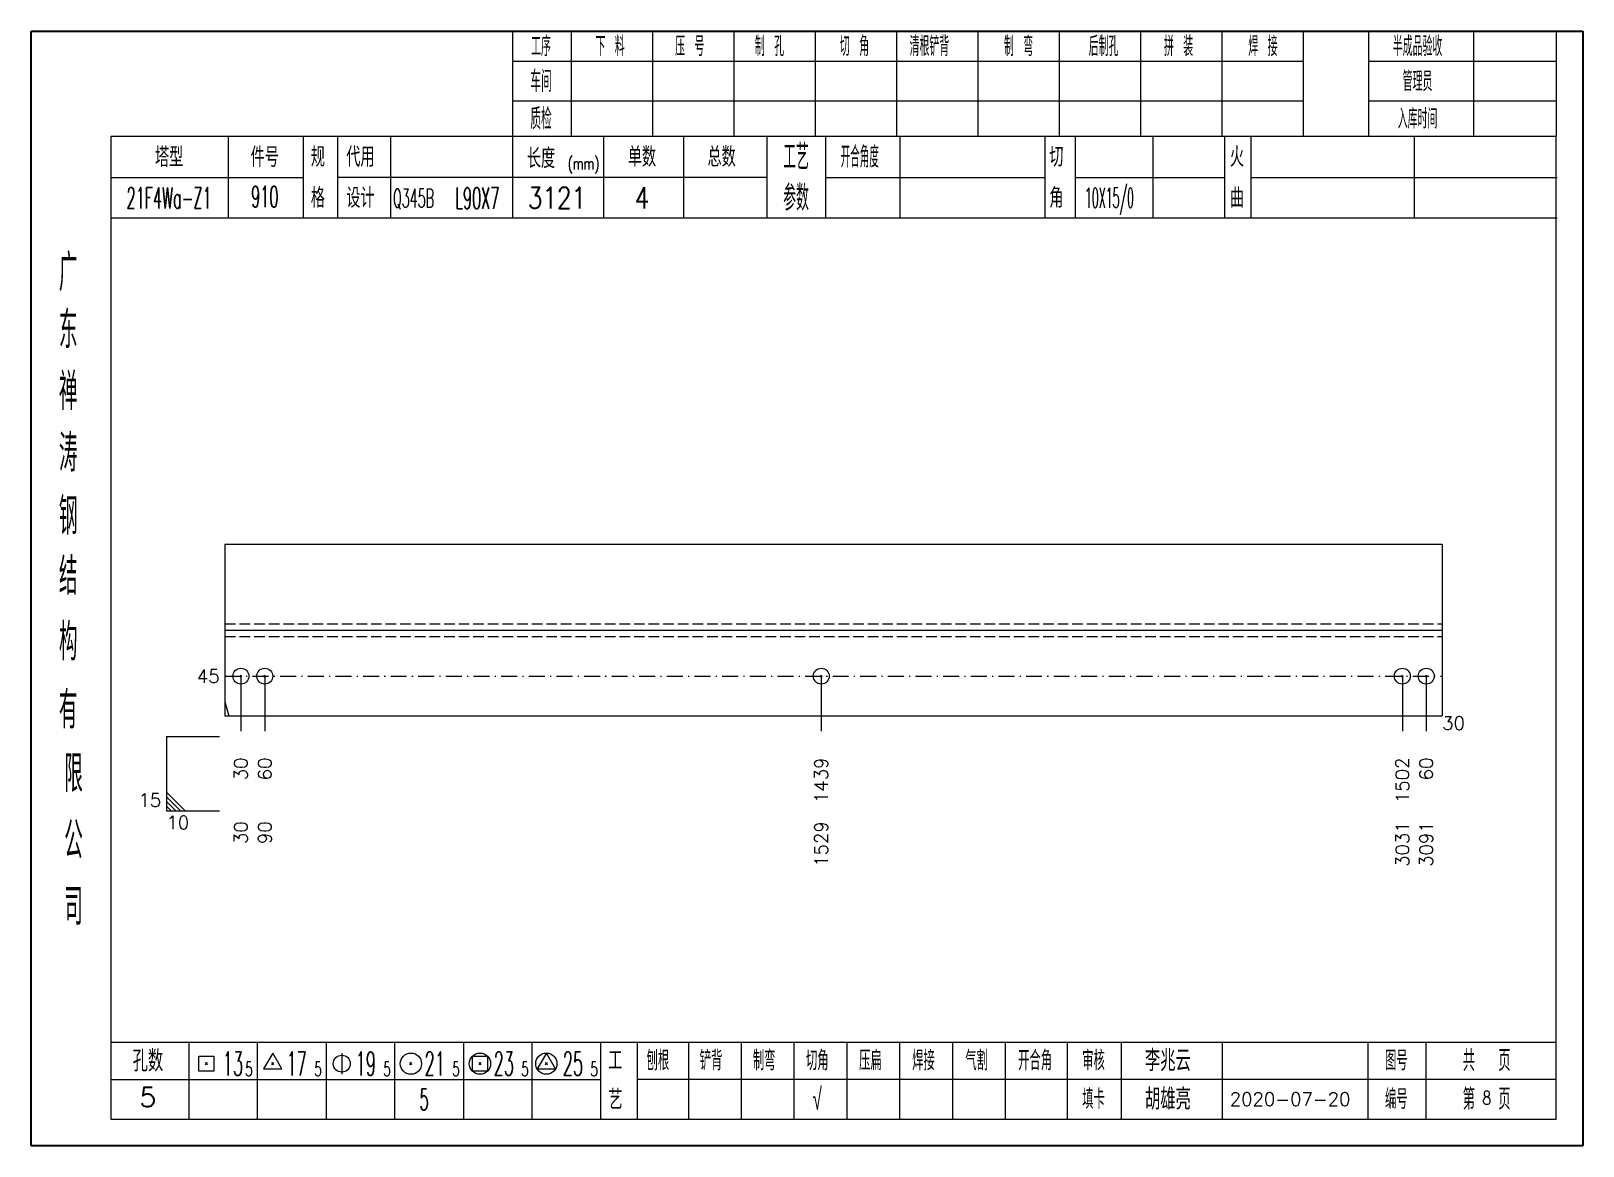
# Model space of a CAD drawing. Extents: x 1310 to 15542, y -76 to 8381.
# Drawn here: x 3701.3 to 3993.5, y -76.1 to 133.9 of the extents above; entities that cross this region are included whole.
import ezdxf
from ezdxf.enums import TextEntityAlignment as Align

# ---------------------------------------------------------------- set-up
doc = ezdxf.new("R2010")
doc.units = 0
doc.header["$MEASUREMENT"] = 0
doc.linetypes.add('一点画线', pattern=[5.2, 3, -1, 0.2, -1])
doc.linetypes.add('虚线', pattern=[2.75, 2, -0.75])
doc.layers.get('0').update_dxf_attribs({"linetype": 'CONTINUOUS', "lineweight": 25})
for name, color, linetype, lineweight in [('1', 7, 'CONTINUOUS', 25), ('4', 7, 'CONTINUOUS', 25), ('5', 7, 'CONTINUOUS', 25)]:
    doc.layers.add(name, color=color, linetype=linetype, lineweight=lineweight)
doc.styles.get("Standard").update_dxf_attribs({"font": 'simplex.shx', "width": 0.7, "height": 3, "bigfont": 'gbhzfs.shx'})

msp = doc.modelspace()

# ---------------------------------------------------------------- texts
at = {"color": 7, "linetype": 'Continuous', "lineweight": 13}
msp.add_text('45', height=2.5, dxfattribs=at).set_placement((3736.832, 12.367), align=Align.MIDDLE_RIGHT)
msp.add_text('15', height=2.5, dxfattribs=at).set_placement((3725.832, -12.966), align=Align.BOTTOM_RIGHT)
msp.add_text('10', height=2.5, dxfattribs=at).set_placement((3726.832, -13.966), align=Align.TOP_LEFT)
at = {"layer": '1', "color": 7, "linetype": 'Continuous', "lineweight": 13}
msp.add_text('30', height=2.5, dxfattribs=at).set_placement((3966.962, 3.534), align=Align.MIDDLE_LEFT)
at = {"layer": '1', "color": 8, "linetype": 'Continuous', "lineweight": 9}
for s, p in [('30', (3740.832, -2.966)), ('60', (3745.332, -2.966)), ('1439', (3850.084, -2.966)), ('1502', (3959.462, -2.966)), ('60', (3963.962, -2.966))]:
    msp.add_text(s, height=2.5, rotation=90, dxfattribs=at).set_placement(p, align=Align.MIDDLE_RIGHT)
at = {"layer": '1', "color": 7, "linetype": 'Continuous', "lineweight": 13}
for s, p in [('30', (3740.832, -14.966)), ('90', (3745.332, -14.966)), ('1529', (3850.084, -14.966)), ('3031', (3959.462, -14.966)), ('3091', (3963.962, -14.966))]:
    msp.add_text(s, height=2.5, rotation=90, dxfattribs=at).set_placement(p, align=Align.MIDDLE_RIGHT)
at = {"layer": '4', "color": 1, "linetype": 'Continuous', "lineweight": 25}
for s, height, width, p in [('工序', 3.7, 0.7, (3797.332, 130.991)), ('下 料', 3.7, 0.7, (3810.332, 130.991)), ('压 号', 3.7, 0.7, (3825.332, 130.991)), ('制 孔', 3.7, 0.7, (3840.332, 130.991)), ('切 角', 3.7, 0.7, (3856.332, 130.991)), ('清根铲背 ', 3.7, 0.7, (3871.332, 130.991)), (' 制 弯', 3.7, 0.7, (3886.332, 130.991)), (' 后制孔', 3.7, 0.7, (3902.332, 130.991)), ('拼 装', 3.7, 0.7, (3917.332, 130.991)), (' 焊 接', 3.7, 0.7, (3932.332, 130.991)), ('半成品验收', 3.7, 0.7, (3962.332, 130.991)), ('车间', 4, 0.7, (3797.332, 124.391)), ('管理员', 3.7, 0.7, (3962.332, 124.391)), ('质检', 4, 0.7, (3797.332, 117.331)), ('入库时间', 3.7, 0.7, (3962.332, 117.331)), ('工艺', 4.8, 0.7, (3845.332, 110.151)), ('开合角度', 4, 0.6, (3857.332, 110.151)), ('(mm)', 2.24, 0.7, (3805.332, 108.891)), ('参数', 4.8, 0.7, (3845.332, 102.441)), ('21F4Wa-Z1', 4, 0.5, (3727.332, 102.411)), ('910', 4, 0.5, (3745.332, 102.661)), ('Q345B', 3.5, 0.5, (3773.332, 102.391)), ('L90X7', 4, 0.5, (3785.332, 102.391)), ('3121', 4, 0.8, (3800.332, 102.441)), ('4', 4, 0.8, (3816.332, 102.441)), ('10X15/0', 3.8, 0.4, (3904.332, 102.441)), ('广', 6.96, 0.7, (3708.332, 88.361)), ('东', 6.96, 0.7, (3708.332, 77.571)), ('禅', 6.96, 0.7, (3708.332, 65.981)), ('涛', 6.96, 0.7, (3708.332, 54.381)), ('钢', 6.96, 0.7, (3708.332, 42.491)), ('结', 6.96, 0.7, (3708.332, 31.181)), ('构', 6.96, 0.7, (3708.332, 18.801)), ('有', 6.96, 0.7, (3708.332, 5.991)), ('限', 6.96, 0.7, (3709.332, -6.009)), ('公', 6.96, 0.7, (3709.332, -18.549)), ('司', 6.96, 0.7, (3709.332, -31.029)), ('13', 4.47, 0.5, (3739.332, -60.609)), ('17', 4.47, 0.5, (3751.332, -60.609)), ('19', 4.47, 0.5, (3764.332, -60.609)), ('21', 4.47, 0.5, (3777.332, -60.609)), ('23', 4.47, 0.5, (3790.332, -60.609)), ('25', 4.47, 0.5, (3803.332, -60.609)), ('刨根', 3.7, 0.8, (3819.332, -60.009)), ('铲背', 3.7, 0.8, (3829.332, -60.009)), ('制弯', 3.7, 0.8, (3839.332, -60.009)), ('切角', 3.7, 0.8, (3849.332, -60.009)), ('压扁', 3.7, 0.8, (3859.332, -60.009)), ('焊接', 3.7, 0.8, (3869.332, -60.009)), ('气割', 3.7, 0.8, (3879.332, -60.009)), ('开合角', 3.7, 0.8, (3890.332, -60.009)), ('审核', 3.7, 0.8, (3901.332, -60.009)), ('图号', 3.7, 0.8, (3958.332, -60.009)), ('共  页', 4, 0.8, (3975.332, -60.009)), ('5', 2.68, 0.6, (3742.332, -61.609)), ('5', 2.68, 0.6, (3755.332, -61.609)), ('5', 2.68, 0.6, (3768.332, -61.609)), ('5', 2.68, 0.6, (3781.332, -61.609)), ('5', 2.68, 0.6, (3794.332, -61.609)), ('5', 2.68, 0.6, (3807.332, -61.609)), ('5', 4, 0.5, (3775.332, -67.359)), ('√', 4, 0.6, (3849.332, -67.279)), ('填卡', 3.7, 0.8, (3901.332, -67.279)), ('编号', 3.7, 0.8, (3958.332, -67.279)), ('第  页', 4, 0.8, (3975.332, -67.279))]:
    msp.add_text(s, height=height, dxfattribs=dict(at, width=width)).set_placement(p, align=Align.MIDDLE_CENTER)
for s, height, p in [('塔型', 3.7, (3727.332, 110.121)), ('件号', 3.7, (3745.332, 110.121)), ('规', 3.7, (3755.332, 110.151)), ('代用', 3.7, (3763.332, 110.151)), ('长度', 3.7, (3797.332, 109.891)), ('单数', 3.7, (3816.332, 110.151)), ('总数', 3.7, (3831.332, 110.151)), ('切', 3.7, (3894.332, 110.151)), ('火', 3.7, (3928.332, 110.151)), ('格', 3.7, (3755.332, 102.441)), ('设计', 3.7, (3763.332, 102.441)), ('角', 3.7, (3894.332, 102.441)), ('曲', 3.7, (3928.332, 102.441)), ('孔数', 4, (3723.332, -60.089)), ('工', 3.7, (3811.332, -60.009)), ('李兆云', 4, (3915.332, -60.009)), ('5', 3.7, (3723.332, -66.919)), ('艺', 3.7, (3811.332, -67.359)), ('胡雄亮', 4, (3915.332, -67.279)), ('2020-07-20', 2.5, (3938.332, -67.279))]:
    msp.add_text(s, height=height, dxfattribs=at).set_placement(p, align=Align.MIDDLE_CENTER)
at = {"layer": '4', "color": 6, "linetype": 'Continuous', "lineweight": 25, "width": 0.8}
msp.add_text('8', height=2.5, dxfattribs=at).set_placement((3975.357, -67.051), align=Align.MIDDLE_CENTER)

# ---------------------------------------------------------------- blocks, each defined once
blk = doc.blocks.new('孔21.5')
at = {"layer": '5', "color": 7, "linetype": 'Continuous', "lineweight": 13}
for p, q in [((-0.1, -0.1), (0.1, 0.1)), ((0.1, -0.1), (-0.1, 0.1))]:
    blk.add_line(p, q, dxfattribs=at)
blk.add_circle((0, 0), 1, dxfattribs=at)
blk = doc.blocks.new('CTJGK')
at = {"color": 6, "linetype": 'Continuous'}
for p, q in [((0, 209.97), (292.13, 209.97)), ((0, 0), (0, 209.97)), ((292.13, 209.97), (292.13, 0)), ((292.13, 0), (0, 0))]:
    blk.add_line(p, q, dxfattribs=at)

# ---------------------------------------------------------------- linework, layer by layer
at = {"color": 7, "linetype": 'Continuous', "lineweight": 18}
for p, q in [((3737.832, 37.201), (3737.832, 4.867)), ((3737.832, 37.201), (3966.962, 37.201)), ((3966.962, 37.201), (3966.962, 4.867)), ((3737.832, 21.034), (3966.962, 21.034))]:
    msp.add_line(p, q, dxfattribs=at)
at = {"color": 1, "linetype": '虚线', "lineweight": 18}
for p, q in [((3737.832, 22.201), (3966.962, 22.201)), ((3737.832, 19.867), (3966.962, 19.867))]:
    msp.add_line(p, q, dxfattribs=at)
at = {"color": 3, "linetype": '一点画线', "lineweight": 13}
msp.add_line((3737.832, 12.367), (3966.962, 12.367), dxfattribs=at)
at = {"color": 7, "linetype": 'Continuous', "lineweight": 13}
for p, q in [((3740.832, 12.367), (3740.832, 2.034)), ((3745.332, 12.367), (3745.332, 2.034)), ((3850.084, 12.367), (3850.084, 2.034)), ((3959.462, 12.367), (3959.462, 2.034)), ((3963.962, 12.367), (3963.962, 2.034)), ((3737.832, 7.562), (3738.566, 4.867)), ((3726.832, 1.034), (3736.832, 1.034)), ((3726.832, 1.034), (3726.832, -12.966)), ((3730.332, -12.966), (3726.832, -9.466)), ((3729.457, -12.966), (3726.832, -10.341)), ((3728.582, -12.966), (3726.832, -11.216)), ((3727.707, -12.966), (3726.832, -12.091)), ((3726.832, -12.966), (3736.832, -12.966))]:
    msp.add_line(p, q, dxfattribs=at)
at = {"layer": '1', "color": 7, "linetype": 'Continuous', "lineweight": 18}
msp.add_line((3737.832, 4.867), (3966.962, 4.867), dxfattribs=at)
at = {"layer": '4', "color": 1, "linetype": 'Continuous', "lineweight": 18}
for p, q in [((3701.332, 133.861), (3701.332, -76.109)), ((3993.462, 133.861), (3701.332, 133.861)), ((3791.962, 133.861), (3791.962, 114.021)), ((3802.992, 133.861), (3802.992, 114.001)), ((3818.302, 133.861), (3818.302, 114.001)), ((3833.622, 133.861), (3833.622, 114.001)), ((3848.932, 133.861), (3848.932, 114.001)), ((3864.242, 133.861), (3864.242, 114.001)), ((3879.552, 133.861), (3879.552, 114.001)), ((3894.872, 133.861), (3894.872, 114.001)), ((3910.182, 133.861), (3910.182, 114.001)), ((3925.492, 133.861), (3925.492, 114.001)), ((3940.802, 133.861), (3940.802, 114.021)), ((3940.802, 133.861), (3940.802, 114.001)), ((3953.082, 133.861), (3953.082, 114.001)), ((3972.832, 133.861), (3972.832, 114.001)), ((3988.412, 133.861), (3988.412, 114.001)), ((3993.462, 104.061), (3993.462, 133.861)), ((3940.802, 128.131), (3791.962, 128.131)), ((3988.412, 128.131), (3953.082, 128.131)), ((3940.802, 120.651), (3791.962, 120.651)), ((3988.412, 120.651), (3953.082, 120.651)), ((3716.342, 114.001), (3716.342, -71.059)), ((3988.412, 114.001), (3716.342, 114.001)), ((3738.462, 114.011), (3738.462, 98.591)), ((3752.612, 98.591), (3752.612, 114.001)), ((3759.112, 98.591), (3759.112, 114.001)), ((3768.982, 114.001), (3768.982, 98.591)), ((3791.962, 114.021), (3791.962, 98.591)), ((3809.082, 114.001), (3809.082, 98.591)), ((3824.132, 114.001), (3824.132, 98.591)), ((3839.832, 114.001), (3839.832, 98.591)), ((3850.892, 114.001), (3850.892, 98.591)), ((3864.842, 114.001), (3864.842, 98.591)), ((3892.142, 114.001), (3892.142, 98.591)), ((3897.902, 114.001), (3897.902, 98.591)), ((3912.522, 114.001), (3912.522, 98.591)), ((3925.982, 114.001), (3925.982, 98.591)), ((3930.972, 114.001), (3930.972, 98.591)), ((3961.712, 114.001), (3961.712, 98.591)), ((3988.412, -71.059), (3988.412, 114.001)), ((3752.612, 106.241), (3716.342, 106.241)), ((3839.832, 106.291), (3759.112, 106.291)), ((3850.892, 106.291), (3892.142, 106.291)), ((3897.902, 106.291), (3925.982, 106.291)), ((3930.972, 106.291), (3988.592, 106.291)), ((3993.462, -76.109), (3993.462, 104.061)), ((3988.592, 98.591), (3716.342, 98.591)), ((3716.342, -56.529), (3988.412, -56.529)), ((3731.032, -56.529), (3731.032, -71.059)), ((3743.962, -71.059), (3743.962, -56.529)), ((3756.892, -56.529), (3756.892, -71.059)), ((3769.812, -71.059), (3769.812, -56.529)), ((3782.742, -56.529), (3782.742, -71.059)), ((3795.672, -71.059), (3795.672, -56.529)), ((3808.592, -71.059), (3808.592, -56.529)), ((3815.462, -71.059), (3815.462, -56.529)), ((3825.122, -71.059), (3825.122, -56.529)), ((3835.062, -71.059), (3835.062, -56.529)), ((3845.002, -71.059), (3845.002, -56.529)), ((3854.952, -71.059), (3854.952, -56.529)), ((3864.892, -71.059), (3864.892, -56.529)), ((3874.832, -71.059), (3874.832, -56.529)), ((3884.782, -71.059), (3884.782, -56.529)), ((3896.422, -71.059), (3896.422, -56.529)), ((3906.572, -71.059), (3906.572, -56.529)), ((3925.632, -71.059), (3925.632, -56.529)), ((3953.012, -71.059), (3953.012, -56.529)), ((3963.972, -71.059), (3963.972, -56.529)), ((3808.592, -63.659), (3716.342, -63.659)), ((3815.422, -63.499), (3988.412, -63.499)), ((3716.342, -71.059), (3988.412, -71.059)), ((3701.332, -76.109), (3993.462, -76.109))]:
    msp.add_line(p, q, dxfattribs=at)
at = {"layer": '4', "color": 7, "linetype": 'Continuous', "lineweight": 13}
for p, q in [((3732.918, -62.023), (3732.918, -59.195)), ((3732.918, -59.195), (3735.746, -59.195)), ((3734.132, -60.809), (3734.532, -60.409)), ((3734.532, -60.809), (3734.132, -60.409)), ((3735.746, -59.195), (3735.746, -62.023)), ((3746.832, -58.609), (3745.1, -61.609)), ((3746.632, -60.809), (3747.032, -60.409)), ((3747.032, -60.809), (3746.632, -60.409)), ((3748.564, -61.609), (3746.832, -58.609)), ((3759.832, -58.609), (3759.832, -62.609)), ((3772.632, -60.809), (3773.032, -60.409)), ((3773.032, -60.809), (3772.632, -60.409)), ((3784.418, -62.023), (3784.418, -59.195)), ((3784.418, -59.195), (3787.246, -59.195)), ((3785.632, -60.809), (3786.032, -60.409)), ((3786.032, -60.809), (3785.632, -60.409)), ((3787.246, -59.195), (3787.246, -62.023)), ((3798.332, -58.609), (3796.6, -61.609)), ((3798.132, -60.809), (3798.532, -60.409)), ((3798.532, -60.809), (3798.132, -60.409)), ((3800.064, -61.609), (3798.332, -58.609)), ((3735.746, -62.023), (3732.918, -62.023)), ((3745.1, -61.609), (3748.564, -61.609)), ((3787.246, -62.023), (3784.418, -62.023)), ((3796.6, -61.609), (3800.064, -61.609))]:
    msp.add_line(p, q, dxfattribs=at)
for centre, radius in [((3759.832, -60.609), 1.6), ((3772.832, -60.609), 2), ((3785.832, -60.609), 2), ((3798.332, -60.609), 2)]:
    msp.add_circle(centre, radius, dxfattribs=at)

# ---------------------------------------------------------------- block references
at = {"color": 0, "linetype": 'Continuous'}
msp.add_blockref('CTJGK', (3701.332, -76.109), dxfattribs=at)
at = {"layer": '1', "color": 8, "linetype": 'Continuous', "lineweight": 9, "xscale": 1.5, "yscale": 1.5, "zscale": 1.5}
for p in [(3740.832, 12.367), (3745.332, 12.367), (3850.084, 12.367), (3959.462, 12.367), (3963.962, 12.367)]:
    msp.add_blockref('孔21.5', p, dxfattribs=at)

msp.set_redraw_order([(e.dxf.handle, doc.entitydb.next_handle()) for e in msp.query("TEXT MTEXT ATTDEF DIMENSION ARC_DIMENSION")])  # texts and dimensions are drawn at this point

doc.saveas('drawing.dxf')
